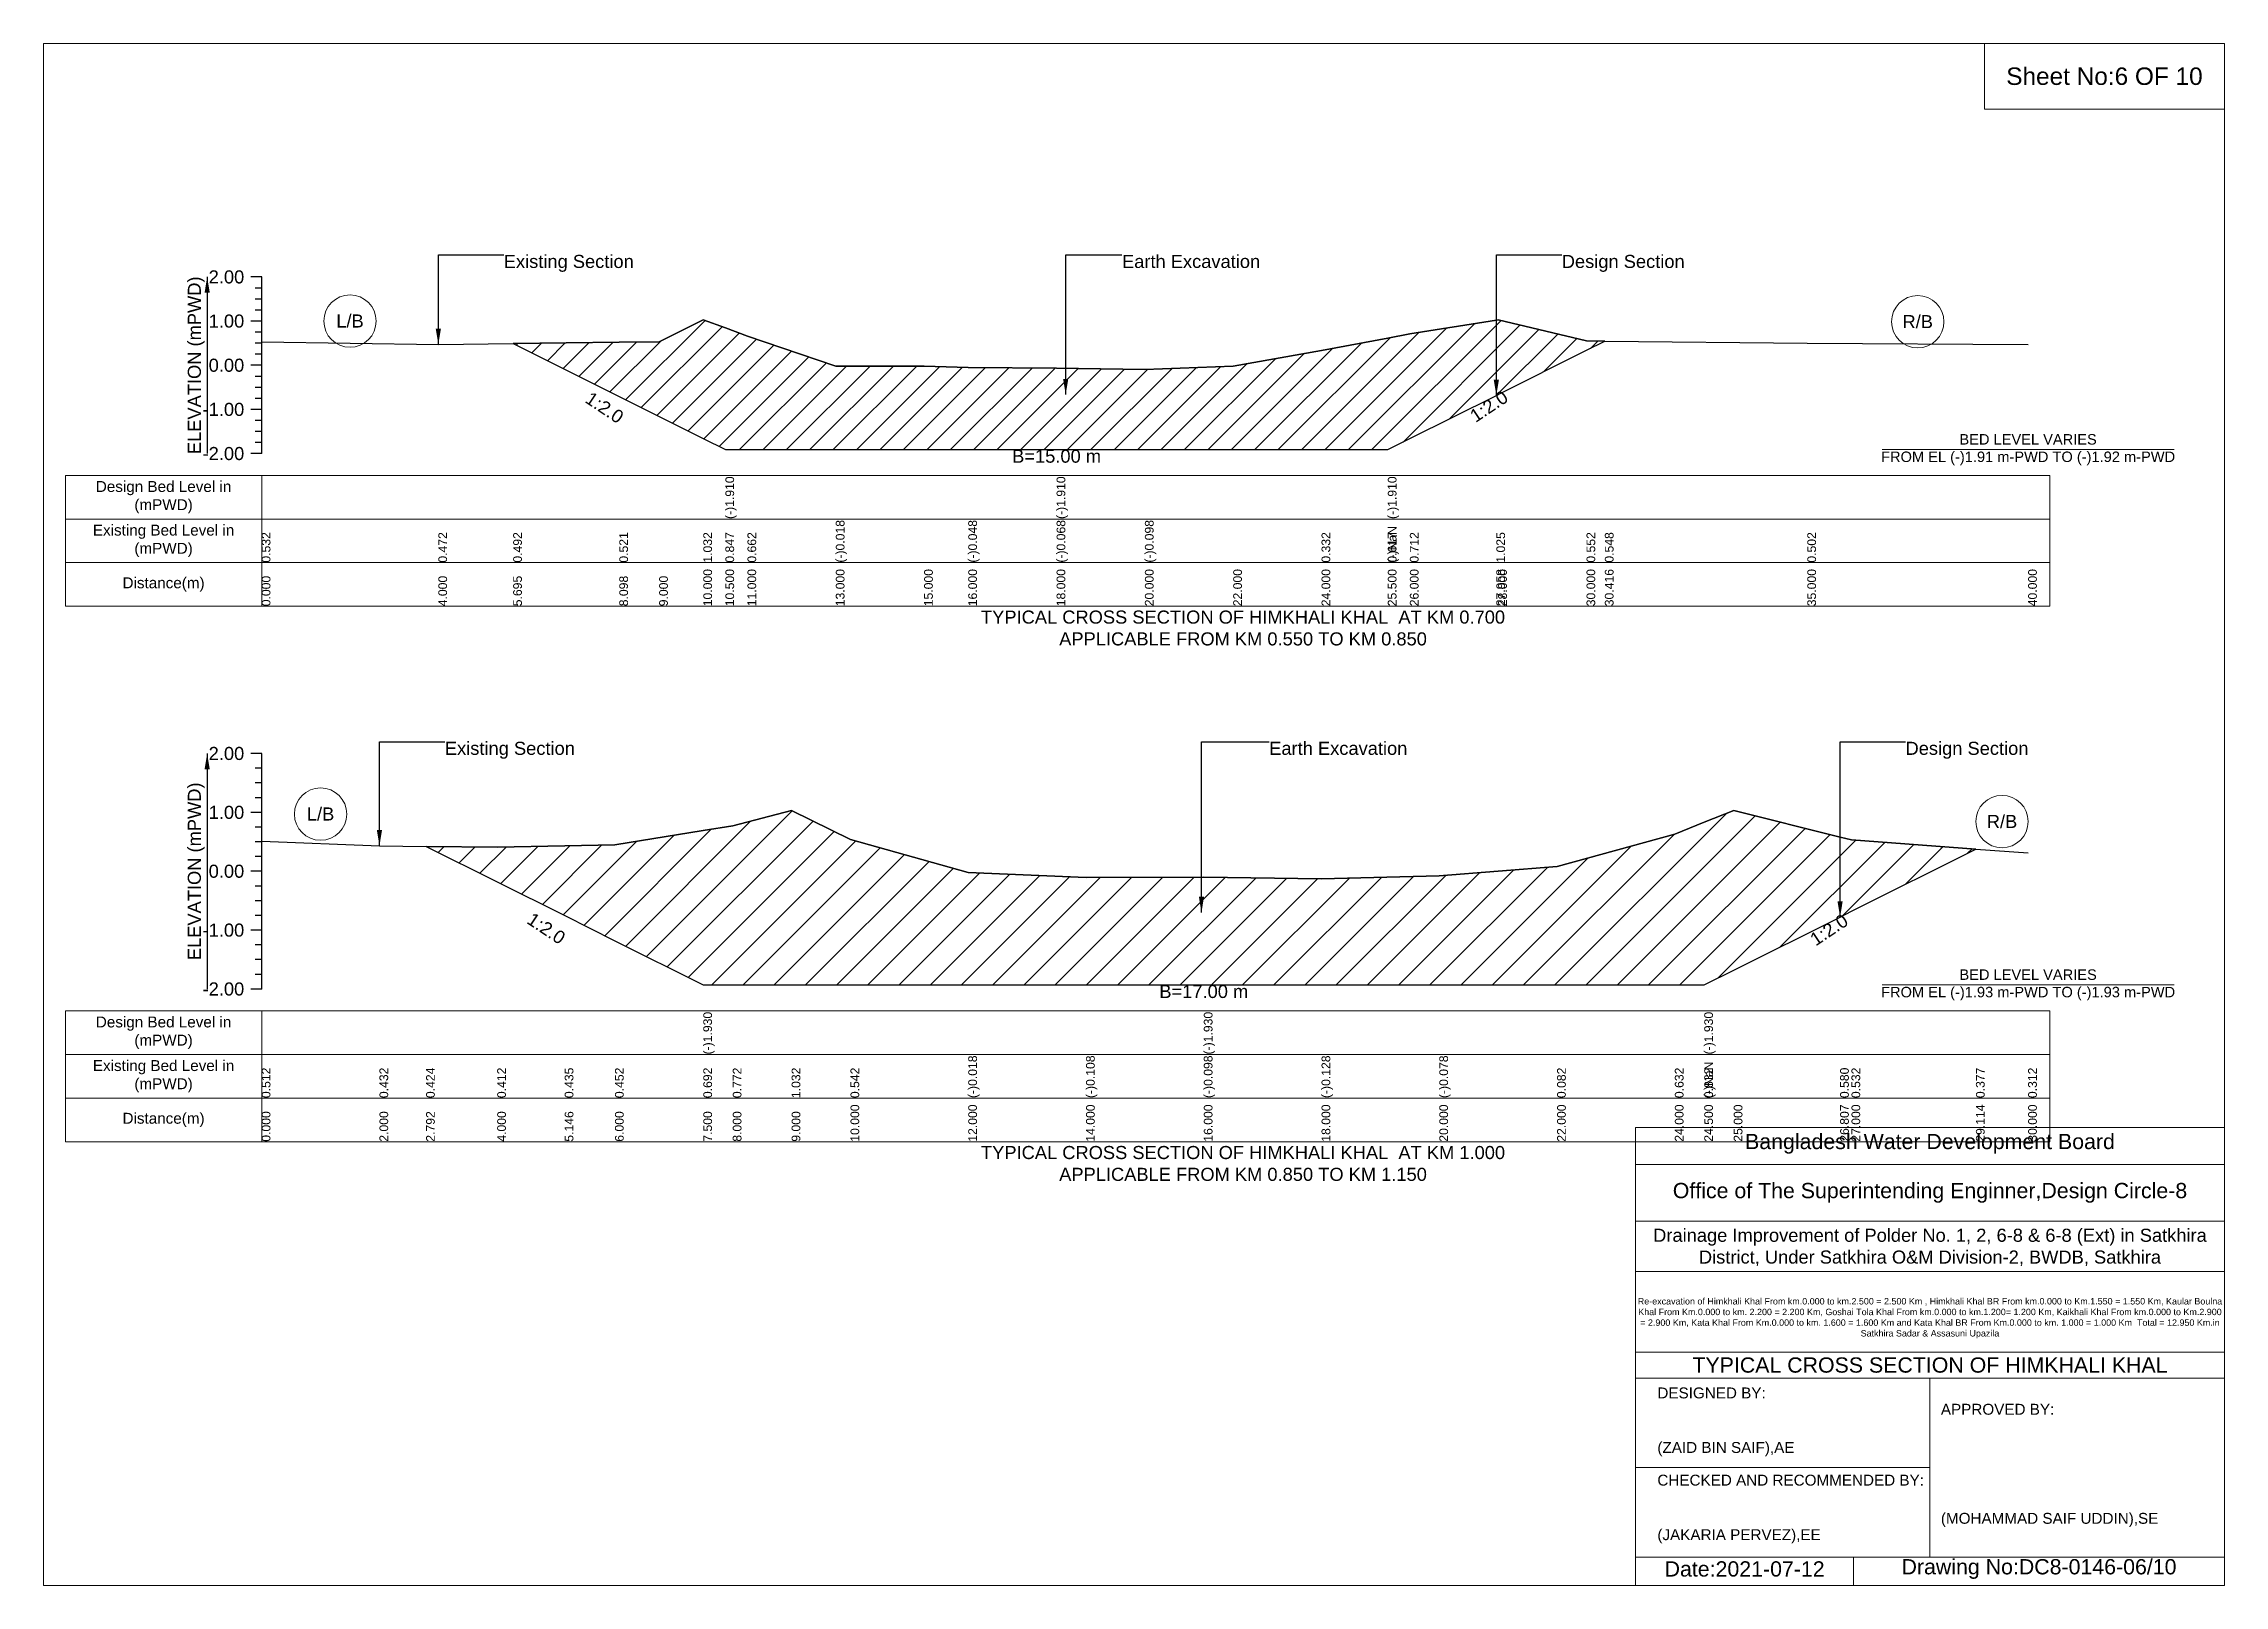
# Model space of a CAD drawing. Header units: inches. Extents: x 91000 to 628000, y -5656 to 0.
# Drawn here: x 150000 to 158000, y -5656 to 0 of the extents above; entities that cross this region are included whole.
import ezdxf

# ---------------------------------------------------------------- set-up
doc = ezdxf.new("R2010")
doc.units = ezdxf.units.IN
doc.header["$LTSCALE"] = 7
doc.header["$MEASUREMENT"] = 0
for name, color, linetype, lineweight in [('Cross section Data Border', 7, 'Continuous', 9), ('Cross Section Labels', 7, 'Continuous', 9), ('Existing_Bed_Level for Xsection', 7, 'Continuous', 25), ('Long Section Border', 7, 'Continuous', 9)]:
    doc.layers.add(name, color=color, linetype=linetype, lineweight=lineweight)
doc.styles.get("Standard").update_dxf_attribs({"font": 'arial.ttf'})
doc.dimstyles.get("Standard").update_dxf_attribs({"dimtxt": 0.18, "dimasz": 0.18, "dimexe": 0.18, "dimexo": 0.0625, "dimgap": 0.09, "dimtad": 0, "dimtih": 1, "dimtoh": 1, "dimdec": 4, "dimzin": 0, "dimdsep": 46, "dimtxsty": 'Standard', "dimcen": 0.09, "dimadec": 0, "dimazin": 0, "dimtfac": 1, "dimtdec": 4, "dimtofl": 0, "dimtmove": 0, "dimatfit": 3, "dimfxl": 1, "dimtolj": 1, "dimtzin": 0, "dimarcsym": 0})

msp = doc.modelspace()

# ---------------------------------------------------------------- texts
at = {"layer": 'Cross section Data Border', "char_height": 40, "width": 640, "attachment_point": 5}
for s, insert in [('Design Bed Level in (mPWD)', (150440, -1664.1)), ('Existing Bed Level in (mPWD)', (150440, -1824.1)), ('Distance(m)', (150440, -1984.1)), ('Design Bed Level in (mPWD)', (150440, -3628.4)), ('Existing Bed Level in (mPWD)', (150440, -3788.4)), ('Distance(m)', (150440, -3948.4))]:
    msp.add_mtext(s, dxfattribs=dict(at, insert=insert))
at = {"layer": 'Cross Section Labels'}
for s, insert, char_height, attachment_point in [('Existing Section', (151688, -775.1), 48, 1), ('Earth Excavation', (153956, -775.1), 48, 1), ('Design Section', (155569.2, -775.1), 48, 1), ('L/B', (151124, -1017.8), 48, 5), ('R/B', (156875, -1020.2), 48, 5), ('BED LEVEL VARIES ^JFROM EL (-)1.91 m-PWD TO (-)1.92 m-PWD', (157280, -1489.5), 38.4, 5), ('B=15.00 m', (153716, -1489.5), 48, 2), ('TYPICAL CROSS SECTION OF HIMKHALI KHAL  AT KM 0.700^JAPPLICABLE FROM KM 0.550 TO KM 0.850', (154400, -2144.1), 48, 5), ('Existing Section', (151472, -2561.2), 48, 1), ('Earth Excavation', (154496, -2561.2), 48, 1), ('Design Section', (156830.3, -2561.2), 48, 1), ('L/B', (151016, -2826.4), 48, 5), ('R/B', (157184.3, -2853.9), 48, 5), ('BED LEVEL VARIES ^JFROM EL (-)1.93 m-PWD TO (-)1.93 m-PWD', (157280, -3453.2), 38.4, 5), ('B=17.00 m', (154256, -3453.2), 48, 2), ('TYPICAL CROSS SECTION OF HIMKHALI KHAL  AT KM 1.000^JAPPLICABLE FROM KM 0.850 TO KM 1.150', (154400, -4108.4), 48, 5)]:
    msp.add_mtext(s, dxfattribs=dict(at, insert=insert, char_height=char_height, attachment_point=attachment_point))
at = {"layer": 'Cross Section Labels', "char_height": 48, "attachment_point": 2}
for insert, rotation in [((155288.7, -1310.7), 33.69007), ((152071.3, -1315.2), 326.30993), ((151857.5, -3226), 326.30993), ((156536.3, -3231.1), 33.69007)]:
    msp.add_mtext('1:2.0', dxfattribs=dict(at, insert=insert, rotation=rotation))
at = {"layer": 'Existing_Bed_Level for Xsection', "rotation": 90}
for s, insert, char_height, attachment_point in [('ELEVATION (mPWD)', (150560, -1180.1), 48, 5), ('(-)1.910', (152501, -1744.1), 32, 1), ('(-)1.910', (153716, -1744.1), 32, 1), ('(-)1.910', (154931, -1744.1), 32, 1), ('(-)0.018', (152906, -1904.1), 32, 1), ('(-)0.018', (152906, -1904.1), 32, 1), ('(-)0.018', (152906, -1904.1), 32, 1), ('(-)0.048', (153392, -1904.1), 32, 1), ('(-)0.068', (153716, -1904.1), 32, 1), ('(-)0.068', (153716, -1904.1), 32, 1), ('(-)0.068', (153716, -1904.1), 32, 1), ('(-)0.098', (154040, -1904.1), 32, 1), ('0.532', (150800, -1904.1), 32, 1), ('0.532', (150800, -1904.1), 32, 1), ('0.472', (151448, -1904.1), 32, 1), ('0.472', (151448, -1904.1), 32, 1), ('0.492', (151722.6, -1904.1), 32, 1), ('0.521', (152111.8, -1904.1), 32, 1), ('1.032', (152420, -1904.1), 32, 1), ('1.032', (152420, -1904.1), 32, 1), ('0.847', (152501, -1904.1), 32, 1), ('0.847', (152501, -1904.1), 32, 1), ('0.847', (152501, -1904.1), 32, 1), ('0.662', (152582, -1904.1), 32, 1), ('0.332', (154688, -1904.1), 32, 1), ('(-)NaN', (154931, -1904.1), 32, 1), ('0.617', (154931, -1904.1), 32, 1), ('0.617', (154931, -1904.1), 32, 1), ('0.712', (155012, -1904.1), 32, 1), ('1.025', (155329.2, -1904.1), 32, 1), ('0.552', (155660, -1904.1), 32, 1), ('0.548', (155727.3, -1904.1), 32, 1), ('0.502', (156470, -1904.1), 32, 1), ('0.000', (150800, -2064.1), 32, 1), ('4.000', (151448, -2064.1), 32, 1), ('5.695', (151722.6, -2064.1), 32, 1), ('8.098', (152111.8, -2064.1), 32, 1), ('9.000', (152258, -2064.1), 32, 1), ('10.000', (152420, -2064.1), 32, 1), ('10.500', (152501, -2064.1), 32, 1), ('10.500', (152501, -2064.1), 32, 1), ('10.500', (152501, -2064.1), 32, 1), ('11.000', (152582, -2064.1), 32, 1), ('13.000', (152906, -2064.1), 32, 1), ('15.000', (153230, -2064.1), 32, 1), ('16.000', (153392, -2064.1), 32, 1), ('18.000', (153716, -2064.1), 32, 1), ('18.000', (153716, -2064.1), 32, 1), ('18.000', (153716, -2064.1), 32, 1), ('20.000', (154040, -2064.1), 32, 1), ('22.000', (154364, -2064.1), 32, 1), ('24.000', (154688, -2064.1), 32, 1), ('25.500', (154931, -2064.1), 32, 1), ('25.500', (154931, -2064.1), 32, 1), ('25.500', (154931, -2064.1), 32, 1), ('26.000', (155012, -2064.1), 32, 1), ('27.958', (155329.2, -2064.1), 32, 1), ('28.000', (155336, -2064.1), 32, 1), ('30.000', (155660, -2064.1), 32, 1), ('30.416', (155727.3, -2064.1), 32, 1), ('35.000', (156470, -2064.1), 32, 1), ('40.000', (157280, -2064.1), 32, 1), ('ELEVATION (mPWD)', (150560, -3036.4), 48, 5), ('(-)1.930', (152420, -3708.4), 32, 1), ('(-)1.930', (154256, -3708.4), 32, 1), ('(-)1.930', (156092, -3708.4), 32, 1), ('0.512', (150800, -3868.4), 32, 1), ('0.432', (151232, -3868.4), 32, 1), ('0.424', (151403, -3868.4), 32, 1), ('0.412', (151664, -3868.4), 32, 1), ('0.435', (151911.5, -3868.4), 32, 1), ('0.452', (152096, -3868.4), 32, 1), ('0.692', (152420, -3868.4), 32, 1), ('0.692', (152420, -3868.4), 32, 1), ('0.692', (152420, -3868.4), 32, 1), ('0.772', (152528, -3868.4), 32, 1), ('1.032', (152744, -3868.4), 32, 1), ('1.032', (152744, -3868.4), 32, 1), ('0.542', (152960, -3868.4), 32, 1), ('(-)0.018', (153392, -3868.4), 32, 1), ('(-)0.108', (153824, -3868.4), 32, 1), ('(-)0.098', (154256, -3868.4), 32, 1), ('(-)0.098', (154256, -3868.4), 32, 1), ('(-)0.098', (154256, -3868.4), 32, 1), ('(-)0.128', (154688, -3868.4), 32, 1), ('(-)0.078', (155120, -3868.4), 32, 1), ('0.082', (155552, -3868.4), 32, 1), ('0.632', (155984, -3868.4), 32, 1), ('(-)NaN', (156092, -3868.4), 32, 1), ('0.832', (156092, -3868.4), 32, 1), ('0.832', (156092, -3868.4), 32, 1), ('0.580', (156590.3, -3868.4), 32, 1), ('0.532', (156632, -3868.4), 32, 1), ('0.377', (157088.6, -3868.4), 32, 1), ('0.312', (157280, -3868.4), 32, 1), ('0.000', (150800, -4028.4), 32, 1), ('2.000', (151232, -4028.4), 32, 1), ('2.792', (151403, -4028.4), 32, 1), ('4.000', (151664, -4028.4), 32, 1), ('5.146', (151911.5, -4028.4), 32, 1), ('6.000', (152096, -4028.4), 32, 1), ('7.500', (152420, -4028.4), 32, 1), ('7.500', (152420, -4028.4), 32, 1), ('7.500', (152420, -4028.4), 32, 1), ('8.000', (152528, -4028.4), 32, 1), ('9.000', (152744, -4028.4), 32, 1), ('10.000', (152960, -4028.4), 32, 1), ('12.000', (153392, -4028.4), 32, 1), ('14.000', (153824, -4028.4), 32, 1), ('16.000', (154256, -4028.4), 32, 1), ('16.000', (154256, -4028.4), 32, 1), ('16.000', (154256, -4028.4), 32, 1), ('18.000', (154688, -4028.4), 32, 1), ('20.000', (155120, -4028.4), 32, 1), ('22.000', (155552, -4028.4), 32, 1), ('24.000', (155984, -4028.4), 32, 1), ('24.500', (156092, -4028.4), 32, 1), ('24.500', (156092, -4028.4), 32, 1), ('24.500', (156092, -4028.4), 32, 1), ('25.000', (156200, -4028.4), 32, 1), ('26.807', (156590.3, -4028.4), 32, 1), ('27.000', (156632, -4028.4), 32, 1), ('29.114', (157088.6, -4028.4), 32, 1), ('30.000', (157280, -4028.4), 32, 1)]:
    msp.add_mtext(s, dxfattribs=dict(at, insert=insert, char_height=char_height, attachment_point=attachment_point))
at = {"layer": 'Existing_Bed_Level for Xsection', "char_height": 48, "attachment_point": 6}
for s, insert in [('2.00', (150736, -856.1)), ('1.00', (150736, -1018.1)), ('0.00', (150736, -1180.1)), ('-1.00', (150736, -1342.1)), ('-2.00', (150736, -1504.1)), ('2.00', (150736, -2604.4)), ('1.00', (150736, -2820.4)), ('0.00', (150736, -3036.4)), ('-1.00', (150736, -3252.4)), ('-2.00', (150736, -3468.4))]:
    msp.add_mtext(s, dxfattribs=dict(at, insert=insert))
at = {"layer": 'Long Section Border', "attachment_point": 5}
for s, insert, char_height in [('Sheet No:6 OF 10', (157560, -120), 64), ('Bangladesh Water Development Board', (156920, -4036), 56), ('Office of The Superintending Enginner,Design Circle-8', (156920, -4216), 56)]:
    msp.add_mtext(s, dxfattribs=dict(at, insert=insert, char_height=char_height))
at = {"layer": 'Long Section Border'}
for s, insert, char_height, width, attachment_point in [('Drainage Improvement of Polder No. 1, 2, 6-8 & 6-8 (Ext) in Satkhira District, Under Satkhira O&M Division-2, BWDB, Satkhira', (156920, -4416), 48, 2240, 5), ('Re-excavation of Himkhali Khal From km.0.000 to km.2.500 = 2.500 Km , Himkhali Khal BR From km.0.000 to Km.1.550 = 1.550 Km, Kaular Boulna Khal From Km.0.000 to km. 2.200 = 2.200 Km, Goshai Tola Khal From km.0.000 to km.1.200= 1.200 Km, Kaikhali Khal From km.0.000 to Km.2.900 = 2.900 Km, Kata Khal From Km.0.000 to km. 1.600 = 1.600 Km and Kata Khal BR From Km.0.000 to km. 1.000 = 1.000 Km  Total = 12.950 Km.in Satkhira Sadar & Assasuni Upazila', (156920, -4676), 23.4814, 2160, 5), ('TYPICAL CROSS SECTION OF HIMKHALI KHAL ', (156920, -4848), 56, 2240, 5), ('DESIGNED BY:^J^J^J(ZAID BIN SAIF),AE', (155920, -5056), 40, 1120, 4), ('APPROVED BY:^J^J^J^J^J^J(MOHAMMAD SAIF UDDIN),SE', (156960, -5216), 40, 1120, 4), ('CHECKED AND RECOMMENDED BY:^J^J^J(JAKARIA PERVEZ),EE', (155920, -5376), 40, 1120, 4), ('Date:2021-07-12', (156240, -5596), 56, 1120, 5), ('Drawing No:DC8-0146-06/10', (157320, -5596), 56, 1760, 5)]:
    msp.add_mtext(s, dxfattribs=dict(at, insert=insert, char_height=char_height, width=width, attachment_point=attachment_point))

# ---------------------------------------------------------------- hatches: boundary and pattern name
at = {"layer": 'Existing_Bed_Level for Xsection'}
h = msp.add_hatch(dxfattribs=at)
h.set_pattern_fill('ANSI31', color=256, scale=486, style=0)
h.paths.add_polyline_path([(151722.6, -1100.4), (152111.8, -1295), (152258, -1368), (152420, -1449), (152501, -1489.5), (152582, -1489.5), (152906, -1489.5), (153230, -1489.5), (153392, -1489.5), (153716, -1489.5), (154040, -1489.5), (154364, -1489.5), (154688, -1489.5), (154931, -1489.5), (155012, -1449), (155329.2, -1290.5), (155336, -1287), (155660, -1125), (155727.3, -1091.4), (155660, -1090.7), (155336, -1012.9), (155329.2, -1014), (155012, -1064.8), (154931, -1080.2), (154688, -1126.3), (154364, -1183), (154040, -1196), (153716, -1191.1), (153392, -1187.9), (153230, -1183), (152906, -1183), (152582, -1072.9), (152501, -1042.9), (152420, -1012.9), (152258, -1093.9), (152111.8, -1095.7)])
h = msp.add_hatch(dxfattribs=at)
h.set_pattern_fill('ANSI31', color=256, scale=648, style=0)
h.paths.add_polyline_path([(151403, -2944.8), (151664, -3075.2), (151911.5, -3199), (152096, -3291.2), (152420, -3453.2), (152528, -3453.2), (152744, -3453.2), (152960, -3453.2), (153392, -3453.2), (153824, -3453.2), (154256, -3453.2), (154688, -3453.2), (155120, -3453.2), (155552, -3453.2), (155984, -3453.2), (156092, -3453.2), (156200, -3399.2), (156590.3, -3204.1), (156632, -3183.2), (157088.6, -2954.9), (156632, -2921.4), (156590.3, -2911), (156200, -2813.4), (156092, -2856.6), (155984, -2899.8), (155552, -3018.6), (155120, -3053.2), (154688, -3064), (154256, -3057.5), (153824, -3059.7), (153392, -3040.2), (152960, -2919.3), (152744, -2813.4), (152528, -2869.6), (152420, -2886.9), (152096, -2938.7), (151911.5, -2942.4), (151664, -2947.4)])

# ---------------------------------------------------------------- linework, layer by layer
at = {"layer": 'Cross section Data Border'}
for points in [[(150080, -1584.1), (157360, -1584.1), (157360, -2064.1), (150080, -2064.1)], [(150080, -3548.4), (157360, -3548.4), (157360, -4028.4), (150080, -4028.4)]]:
    msp.add_lwpolyline(points, close=True, dxfattribs=at)
for points in [[(150800, -1584.1), (150800, -2064.1)], [(150080, -1744.1), (157360, -1744.1)], [(150080, -1904.1), (157360, -1904.1)], [(150800, -3548.4), (150800, -4028.4)], [(150080, -3708.4), (157360, -3708.4)], [(150080, -3868.4), (157360, -3868.4)]]:
    msp.add_lwpolyline(points, dxfattribs=at)
at = {"layer": 'Cross Section Labels'}
for points in [[(156744.2, -1489.5), (157815.8, -1489.5)], [(156744.2, -3453.2), (157815.8, -3453.2)]]:
    msp.add_lwpolyline(points, dxfattribs=at)
for centre in [(151124, -1017.8), (156875, -1020.2), (151016, -2826.4), (157184.3, -2853.9)]:
    msp.add_circle(centre, 96, dxfattribs=at)
at = {"layer": 'Existing_Bed_Level for Xsection'}
for points in [[(150800, -856.1), (150760, -856.1)], [(150800, -1504.1), (150800, -1342.1), (150800, -1180.1), (150800, -1018.1), (150800, -856.1)], [(150800, -896.6), (150776, -896.6)], [(150800, -937.1), (150776, -937.1)], [(150800, -1018.1), (150760, -1018.1)], [(150800, -977.6), (150776, -977.6)], [(150800, -1093.9), (151448, -1103.7), (151722.6, -1100.4), (152111.8, -1095.7), (152258, -1093.9), (152420, -1012.9), (152501, -1042.9), (152501, -1042.9), (152582, -1072.9), (152906, -1183), (153230, -1183), (153392, -1187.9), (153716, -1191.1), (153716, -1191.1), (154040, -1196), (154364, -1183), (154688, -1126.3), (154931, -1080.2), (154931, -1080.2), (155012, -1064.8), (155329.2, -1014), (155336, -1012.9), (155660, -1090.7), (155727.3, -1091.4), (156470, -1098.8), (157280, -1103.7)], [(150800, -1058.6), (150776, -1058.6)], [(150800, -1099.1), (150776, -1099.1)], [(150800, -1180.1), (150760, -1180.1)], [(150800, -1139.6), (150776, -1139.6)], [(150800, -1220.6), (150776, -1220.6)], [(150800, -1261.1), (150776, -1261.1)], [(150800, -1342.1), (150760, -1342.1)], [(150800, -1301.6), (150776, -1301.6)], [(150800, -1382.6), (150776, -1382.6)], [(150800, -1423.1), (150776, -1423.1)], [(150800, -1504.1), (150760, -1504.1)], [(150800, -1463.6), (150776, -1463.6)], [(150800, -2604.4), (150760, -2604.4)], [(150800, -3468.4), (150800, -3252.4), (150800, -3036.4), (150800, -2820.4), (150800, -2604.4)], [(150800, -2658.4), (150776, -2658.4)], [(150800, -2712.4), (150776, -2712.4)], [(150800, -2766.4), (150776, -2766.4)], [(150800, -2820.4), (150760, -2820.4)], [(150800, -2874.4), (150776, -2874.4)], [(150800, -2925.8), (151232, -2943), (151403, -2944.8), (151664, -2947.4), (151911.5, -2942.4), (152096, -2938.7), (152420, -2886.9), (152420, -2886.9), (152528, -2869.6), (152744, -2813.4), (152960, -2919.3), (153392, -3040.2), (153824, -3059.7), (154256, -3057.5), (154256, -3057.5), (154688, -3064), (155120, -3053.2), (155552, -3018.6), (155984, -2899.8), (156092, -2856.6), (156092, -2856.6), (156200, -2813.4), (156590.3, -2911), (156632, -2921.4), (157088.6, -2954.9), (157280, -2969)], [(150800, -2928.4), (150776, -2928.4)], [(150800, -3036.4), (150760, -3036.4)], [(150800, -2982.4), (150776, -2982.4)], [(150800, -3090.4), (150776, -3090.4)], [(150800, -3144.4), (150776, -3144.4)], [(150800, -3198.4), (150776, -3198.4)], [(150800, -3252.4), (150760, -3252.4)], [(150800, -3306.4), (150776, -3306.4)], [(150800, -3360.4), (150776, -3360.4)], [(150800, -3414.4), (150776, -3414.4)], [(150800, -3468.4), (150760, -3468.4)]]:
    msp.add_lwpolyline(points, dxfattribs=at)
for points in [[(151722.6, -1100.4), (151722.6, -1100.4), (152111.8, -1295), (152258, -1368), (152420, -1449), (152501, -1489.5), (152501, -1489.5), (152582, -1489.5), (152906, -1489.5), (153230, -1489.5), (153392, -1489.5), (153716, -1489.5), (153716, -1489.5), (154040, -1489.5), (154364, -1489.5), (154688, -1489.5), (154931, -1489.5), (154931, -1489.5), (155012, -1449), (155329.2, -1290.5), (155336, -1287), (155660, -1125), (155727.3, -1091.4), (155727.3, -1091.4), (155727.3, -1091.4), (155660, -1090.7), (155336, -1012.9), (155329.2, -1014), (155012, -1064.8), (154931, -1080.2), (154931, -1080.2), (154688, -1126.3), (154364, -1183), (154040, -1196), (153716, -1191.1), (153716, -1191.1), (153392, -1187.9), (153230, -1183), (152906, -1183), (152582, -1072.9), (152501, -1042.9), (152501, -1042.9), (152420, -1012.9), (152258, -1093.9), (152111.8, -1095.7), (151722.6, -1100.4)], [(151403, -2944.8), (151664, -3075.2), (151911.5, -3199), (152096, -3291.2), (152420, -3453.2), (152420, -3453.2), (152528, -3453.2), (152744, -3453.2), (152960, -3453.2), (153392, -3453.2), (153824, -3453.2), (154256, -3453.2), (154256, -3453.2), (154688, -3453.2), (155120, -3453.2), (155552, -3453.2), (155984, -3453.2), (156092, -3453.2), (156092, -3453.2), (156200, -3399.2), (156590.3, -3204.1), (156632, -3183.2), (157088.6, -2954.9), (156632, -2921.4), (156590.3, -2911), (156200, -2813.4), (156092, -2856.6), (156092, -2856.6), (155984, -2899.8), (155552, -3018.6), (155120, -3053.2), (154688, -3064), (154256, -3057.5), (154256, -3057.5), (153824, -3059.7), (153392, -3040.2), (152960, -2919.3), (152744, -2813.4), (152528, -2869.6), (152420, -2886.9), (152420, -2886.9), (152096, -2938.7), (151911.5, -2942.4), (151664, -2947.4)]]:
    msp.add_lwpolyline(points, close=True, dxfattribs=at)
at = {"layer": 'Long Section Border'}
for points in [[(150000, 0), (158000, 0), (158000, -5656), (150000, -5656)], [(157120, 0), (158000, 0), (158000, -240), (157120, -240)]]:
    msp.add_lwpolyline(points, close=True, dxfattribs=at)
for points in [[(155840, -5656), (155840, -3976), (158000, -3976)], [(155840, -4112), (158000, -4112)], [(155840, -4320), (158000, -4320)], [(155840, -4504), (158000, -4504)], [(155840, -4800), (158000, -4800)], [(155840, -4896), (158000, -4896)], [(156920, -4896), (156920, -5552)], [(155840, -5224), (156920, -5224)], [(155840, -5552), (158000, -5552)], [(156640, -5552), (156640, -5656)]]:
    msp.add_lwpolyline(points, dxfattribs=at)

msp.set_redraw_order([(e.dxf.handle, doc.entitydb.next_handle()) for e in msp.query("TEXT MTEXT ATTDEF DIMENSION ARC_DIMENSION")])  # texts and dimensions are drawn at this point

# ---------------------------------------------------------------- leaders
at = {"layer": 'Cross Section Labels', "annotation_type": 0, "has_hookline": 1, "hookline_direction": 0}
for points, text_width in [([(151448, -1103.7), (151448, -775.1), (151687.9, -775.1)], 467.2), ([(153749.4, -1287.5), (153749.4, -775.1), (153955.9, -775.1)], 497), ([(155329.2, -1290.5), (155329.2, -775.1), (155569.1, -775.1)], 441.2), ([(151232, -2943), (151232, -2561.2), (151471.9, -2561.2)], 467.2), ([(154247.5, -3187.4), (154247.5, -2561.2), (154495.9, -2561.2)], 497), ([(156590.3, -3204.1), (156590.3, -2561.2), (156830.2, -2561.2)], 441.2)]:
    msp.add_leader(points, dimstyle='Standard', override={"dimasz": 57.6}, dxfattribs=dict(at, text_width=text_width))
at = {"layer": 'Existing_Bed_Level for Xsection'}
for points in [[(150600, -856.1), (150600, -1504.1)], [(150600, -2604.4), (150600, -3468.4)]]:
    msp.add_leader(points, dimstyle='Standard', override={"dimasz": 57.6}, dxfattribs=at)

doc.saveas('drawing.dxf')
